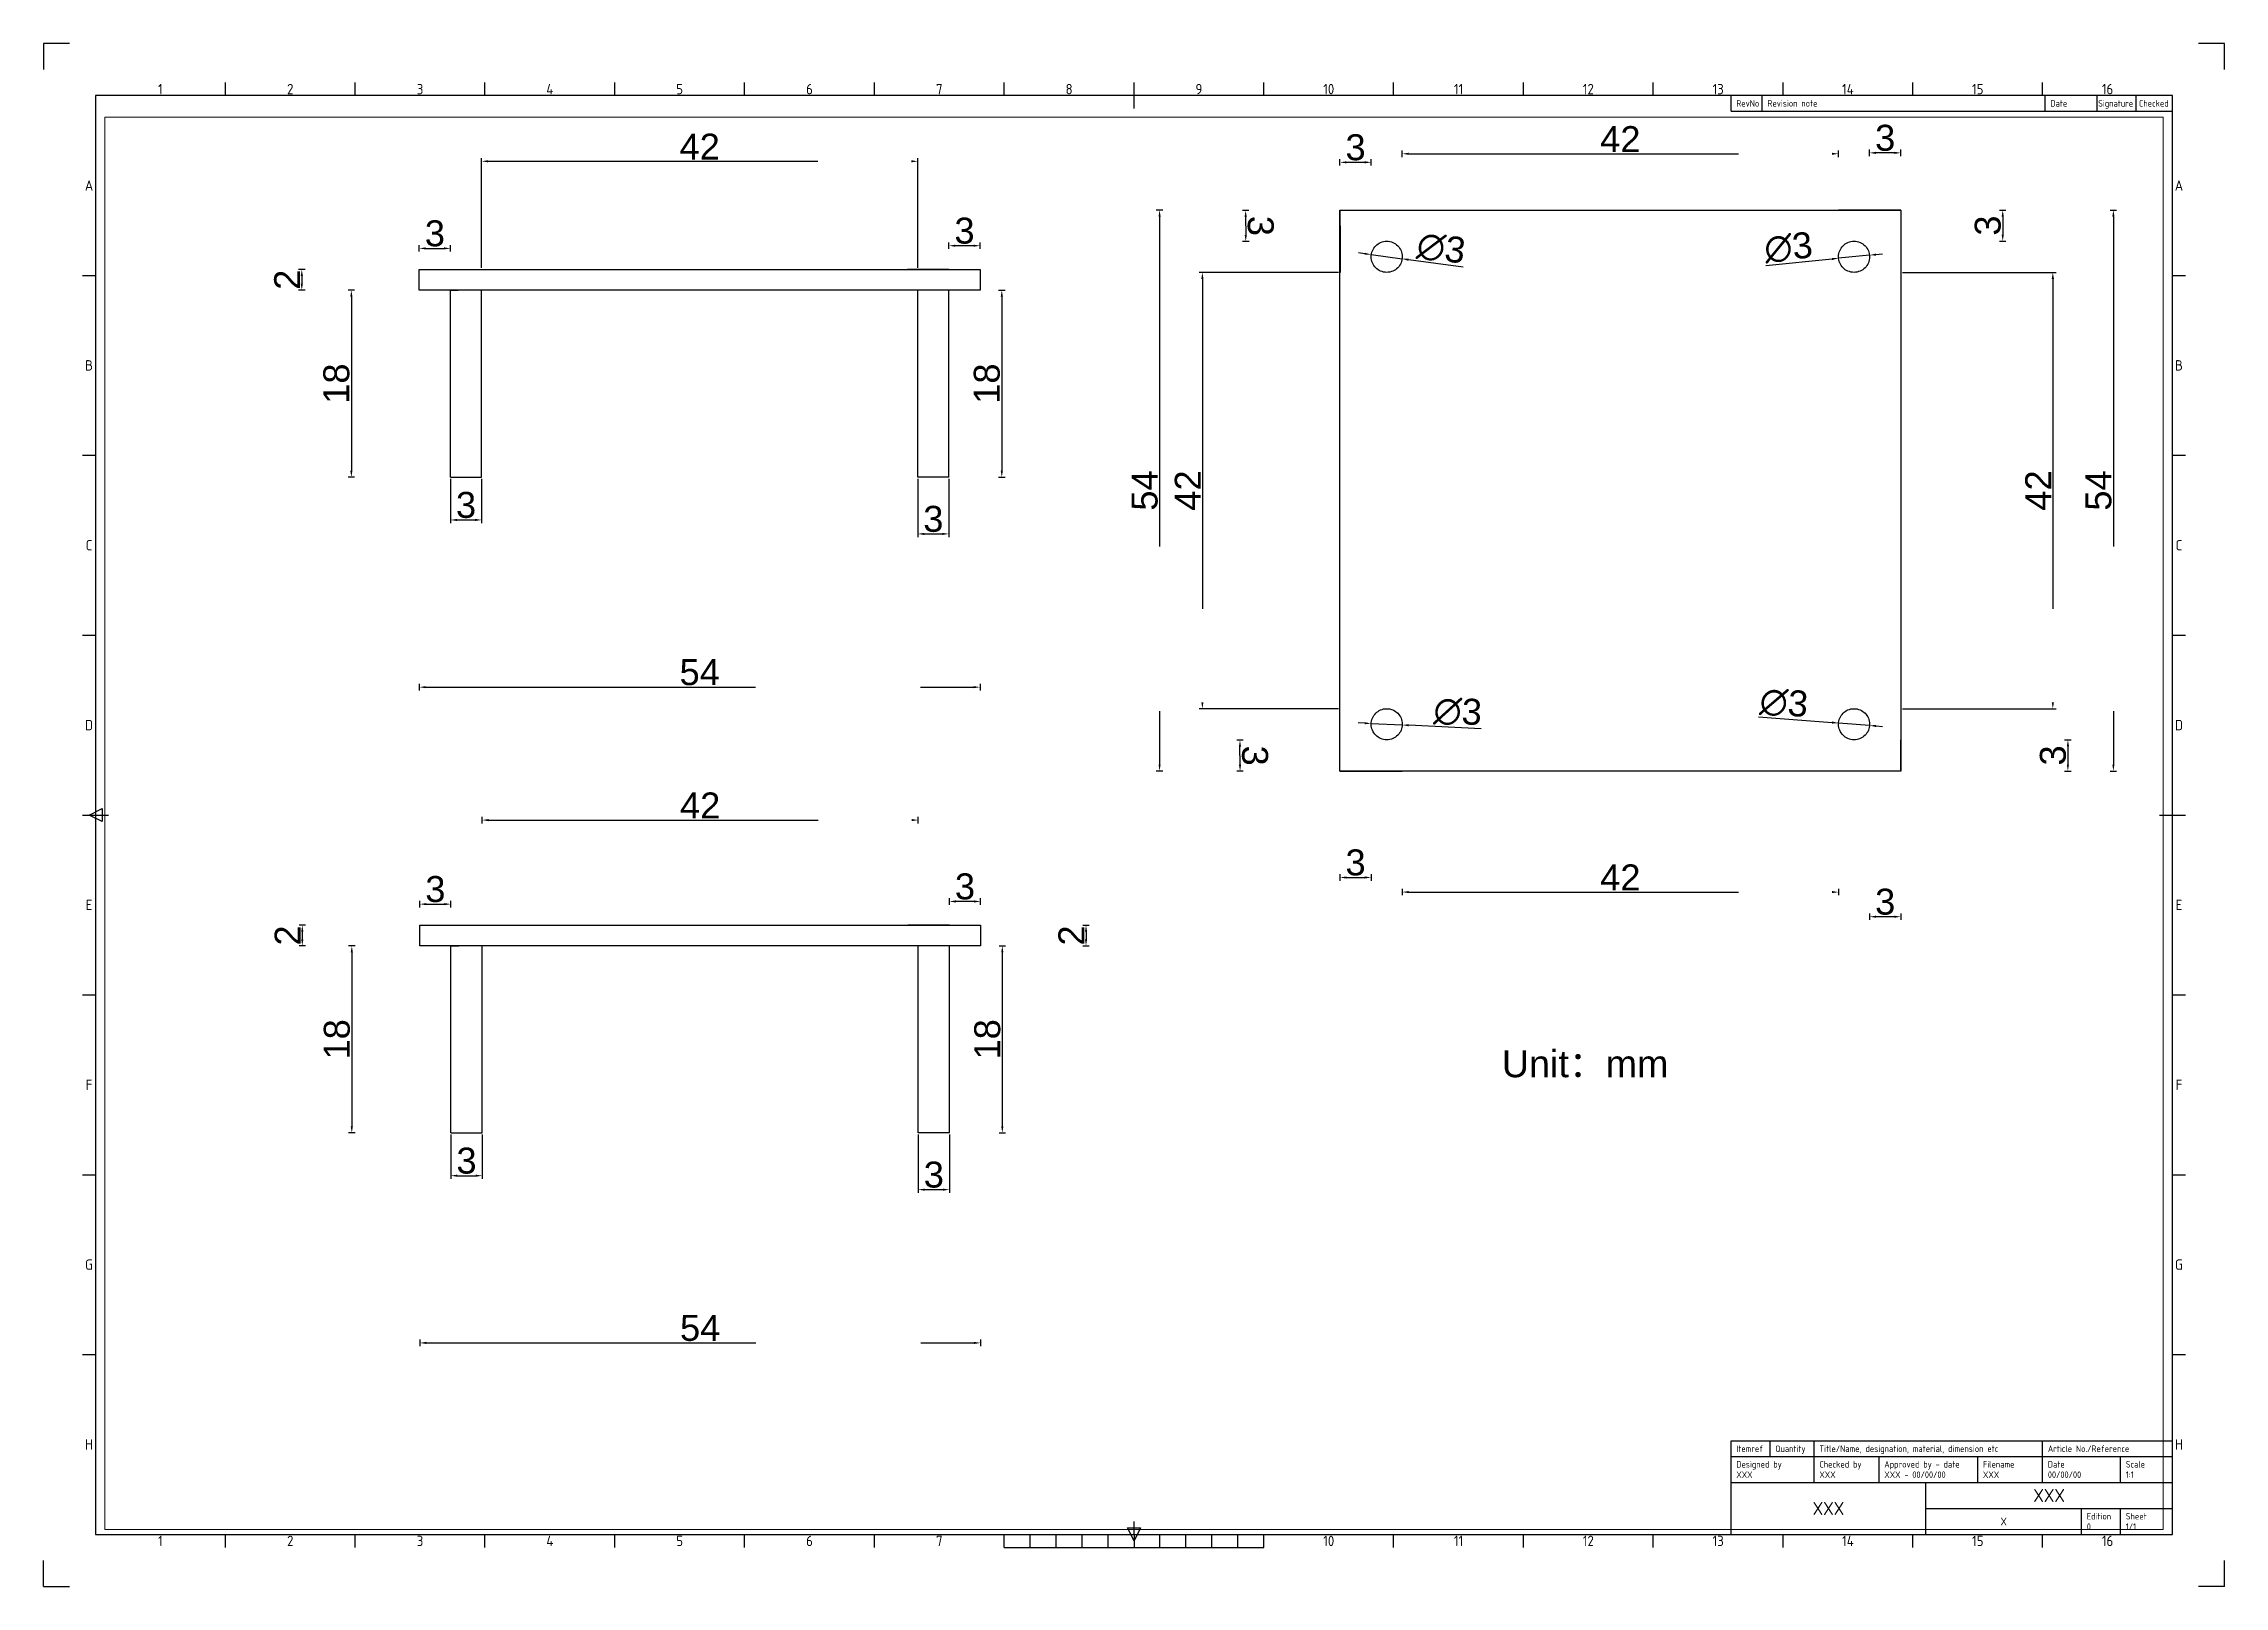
# Paper-space layout 'ISO A1 配置' of a CAD drawing. Header units: millimetres. Extents: x 0 to 840, y 0 to 594.
import ezdxf
from ezdxf.enums import TextEntityAlignment as Align

# ---------------------------------------------------------------- set-up
doc = ezdxf.new("R2010")
doc.units = ezdxf.units.MM
doc.header["$LTSCALE"] = 10
doc.linetypes.add('DASHED', pattern=[19.05, 12.7, -6.35])
for name, color, linetype in [('A 牆', 7, 'Continuous'), ('標題欄框', 7, 'Continuous'), ('視埠', 5, 'Continuous')]:
    doc.layers.add(name, color=color, linetype=linetype)
doc.styles.add('ISO Proportional', font='isocp.shx', dxfattribs={"bigfont": 'chineset.shx'})
doc.styles.get("Standard").update_dxf_attribs({"font": 'arial.ttf'})
doc.dimstyles.new('2', dxfattribs={"dimscale": 0, "dimtxt": 10, "dimasz": 2.5, "dimexe": 1.25, "dimexo": 0.625, "dimtad": 1, "dimlfac": 0.25, "dimzin": 9, "dimtxsty": 'Standard', "dimcen": 2.5, "dimazin": 0, "dimtfac": 1, "dimtmove": 0, "dimatfit": 3, "dimfxl": 1.25, "dimfxlon": 1, "dimarcsym": 0})
doc.dimstyles.new('複本 2', dxfattribs={"dimscale": 0, "dimtxt": 10, "dimasz": 2.5, "dimexe": 1.25, "dimexo": 0.625, "dimtad": 1, "dimlfac": 0.25, "dimzin": 9, "dimtxsty": 'Standard', "dimcen": 2.5, "dimazin": 0, "dimtfac": 1, "dimtmove": 0, "dimatfit": 3, "dimfxl": 1.25, "dimarcsym": 0})

psp = doc.layouts.new('ISO A1 配置')

# ---------------------------------------------------------------- texts
at = {"layer": 'A 牆', "linetype": 'DASHED', "insert": (561.674, 206.421), "char_height": 10.39146, "attachment_point": 1}
psp.add_mtext_dynamic_manual_height_columns('Unit{\\fSimSun|b0|i0|c134|p2;：}mm', width=1063.78703, gutter_width=51.957, heights=[0], dxfattribs=at)

# ---------------------------------------------------------------- blocks, each defined once
blk = doc.blocks.new('ISO A1 標題欄框')
at = {"layer": '標題欄框'}
for p, q in [((10, 594), (0, 594)), ((0, 594), (0, 584)), ((840, 594), (830, 594)), ((840, 584), (840, 594)), ((820, 574), (20, 574)), ((20, 574), (20, 20)), ((70, 574), (70, 579)), ((120, 574), (120, 579)), ((170, 574), (170, 579)), ((220, 574), (220, 579)), ((270, 574), (270, 579)), ((320, 574), (320, 579)), ((370, 574), (370, 579)), ((420, 569), (420, 579)), ((470, 574), (470, 579)), ((520, 574), (520, 579)), ((570, 574), (570, 579)), ((620, 574), (620, 579)), ((650, 568), (650, 574)), ((662, 568), (662, 574)), ((670, 574), (670, 579)), ((720, 574), (720, 579)), ((770, 574), (770, 579)), ((771, 568), (771, 574)), ((791, 568), (791, 574)), ((806, 568), (806, 574)), ((820, 20), (820, 574)), ((650, 568), (820, 568)), ((15, 504.75), (20, 504.75)), ((820, 504.75), (825, 504.75)), ((15, 435.5), (20, 435.5)), ((820, 435.5), (825, 435.5)), ((15, 366.25), (20, 366.25)), ((820, 366.25), (825, 366.25)), ((15, 297), (25, 297)), ((17.5, 297), (22.5, 299.5)), ((22.5, 294.5), (17.5, 297)), ((22.5, 299.5), (22.5, 294.5)), ((815, 297), (825, 297)), ((15, 227.75), (20, 227.75)), ((820, 227.75), (825, 227.75)), ((15, 158.5), (20, 158.5)), ((820, 158.5), (825, 158.5)), ((15, 89.25), (20, 89.25)), ((820, 89.25), (825, 89.25)), ((650, 56), (820, 56)), ((650, 50), (650, 56)), ((665, 50), (665, 56)), ((682, 50), (682, 56)), ((770, 50), (770, 56)), ((650, 50), (820, 50)), ((650, 20), (650, 50)), ((682, 40), (682, 50)), ((707, 40), (707, 50)), ((745, 40), (745, 50)), ((770, 40), (770, 50)), ((800, 40), (800, 50)), ((650, 40), (820, 40)), ((725, 20), (725, 40)), ((725, 30), (820, 30)), ((785, 20), (785, 30)), ((800, 20), (800, 30)), ((20, 20), (820, 20)), ((70, 15), (70, 20)), ((120, 15), (120, 20)), ((170, 15), (170, 20)), ((220, 15), (220, 20)), ((270, 15), (270, 20)), ((320, 15), (320, 20)), ((370, 15), (370, 20)), ((380, 15), (380, 20)), ((390, 15), (390, 20)), ((400, 15), (400, 20)), ((410, 15), (410, 20)), ((417.5, 22.5), (422.5, 22.5)), ((420, 17.5), (417.5, 22.5)), ((420, 20), (420, 25)), ((422.5, 22.5), (420, 17.5)), ((420, 20), (420, 15)), ((430, 15), (430, 20)), ((440, 15), (440, 20)), ((450, 15), (450, 20)), ((460, 15), (460, 20)), ((470, 15), (470, 20)), ((520, 15), (520, 20)), ((570, 15), (570, 20)), ((620, 15), (620, 20)), ((670, 15), (670, 20)), ((720, 15), (720, 20)), ((770, 15), (770, 20)), ((0, 0), (0, 10)), ((370, 15), (470, 15)), ((840, 0), (840, 10)), ((0, 0), (10, 0)), ((840, 0), (830, 0))]:
    blk.add_line(p, q, dxfattribs=at)
at = {"layer": '標題欄框', "style": 'ISO Proportional'}
for s, p in [('1', (45, 576.5)), ('2', (95, 576.5)), ('3', (145, 576.5)), ('4', (195, 576.5)), ('5', (245, 576.5)), ('6', (295, 576.5)), ('7', (345, 576.5)), ('8', (395, 576.5)), ('9', (445, 576.5)), ('10', (495, 576.5)), ('11', (545, 576.5)), ('12', (595, 576.5)), ('13', (645, 576.5)), ('14', (695, 576.5)), ('15', (745, 576.5)), ('16', (795, 576.5)), ('A', (17.5, 539.375)), ('A', (822.5, 539.375)), ('B', (17.5, 470.125)), ('B', (822.5, 470.125)), ('C', (17.5, 400.875)), ('C', (822.5, 400.875)), ('D', (17.5, 331.625)), ('D', (822.5, 331.625)), ('E', (17.5, 262.375)), ('E', (822.5, 262.375)), ('F', (17.5, 193.125)), ('F', (822.5, 193.125)), ('G', (17.5, 123.875)), ('G', (822.5, 123.875)), ('H', (17.5, 54.625)), ('H', (822.5, 54.625)), ('1', (45, 17.5)), ('2', (95, 17.5)), ('3', (145, 17.5)), ('4', (195, 17.5)), ('5', (245, 17.5)), ('6', (295, 17.5)), ('7', (345, 17.5)), ('10', (495, 17.5)), ('11', (545, 17.5)), ('12', (595, 17.5)), ('13', (645, 17.5)), ('14', (695, 17.5)), ('15', (745, 17.5)), ('16', (795, 17.5))]:
    blk.add_text(s, height=4, dxfattribs=at).set_placement(p, align=Align.MIDDLE)
for s, p in [('RevNo', (652, 571)), ('Revision note', (664, 571)), ('Date', (773, 571)), ('Signature', (791.361, 571)), ('Checked', (807.083, 571)), ('Itemref', (652, 53)), ('Quantity', (667, 53)), ('Title/Name, designation, material, dimension etc', (684, 53)), ('Article No./Reference', (772, 53)), ('Designed by', (652, 47)), ('Checked by', (684, 47)), ('Approved by - date', (709, 47)), ('Filename', (747, 47)), ('Date', (772, 47)), ('Scale', (802, 47)), ('Edition', (787, 27)), ('Sheet', (802, 27))]:
    blk.add_text(s, height=2.5, dxfattribs=at).set_placement(p, align=Align.MIDDLE_LEFT)
at = {"layer": '標題欄框', "style": 'ISO Proportional', "flags": 8}
for tag, p in [('DESIGNED_BY', (652, 43)), ('CHECKED_BY', (684, 43)), ('APPROVED_BY_DATE', (709, 43)), ('FILENAME', (747, 43)), ('DATE', (772, 43)), ('SCALE', (802, 43)), ('EDITION', (787, 23)), ('SHEET', (802, 23))]:
    blk.add_attdef(tag, text='', height=2.5, dxfattribs=at).set_placement(p, align=Align.MIDDLE_LEFT)
for tag, height, p in [('TITLE', 5, (772.5, 35)), ('OWNER', 5, (687.5, 30)), ('DRAWING_NUMBER', 3, (755, 25))]:
    blk.add_attdef(tag, text='', height=height, dxfattribs=at).set_placement(p, align=Align.MIDDLE)
blk = doc.blocks.new('*D5')
at = {"layer": 'A 牆', "color": 0, "lineweight": -2, "transparency": 16777216}
for p, q in [((144.71, 513.91), (144.71, 516.41)), ((147.21, 515.16), (154.21, 515.16)), ((156.71, 513.91), (156.71, 516.41))]:
    blk.add_line(p, q, dxfattribs=at)
at = {"layer": 'A 牆', "color": 0, "transparency": 16777216}
for points in [[(147.21, 515.58), (147.21, 514.75), (144.71, 515.16)], [(154.21, 515.58), (154.21, 514.75), (156.71, 515.16)]]:
    blk.add_solid(points, dxfattribs=at)
at = {"layer": 'Defpoints', "color": 0, "transparency": 16777216}
for p in [(156.71, 515.16), (144.71, 507.09), (156.71, 507.09)]:
    blk.add_point(p, dxfattribs=at)
at = {"layer": 'A 牆', "color": 0, "transparency": 16777216, "insert": (150.71, 520.9), "char_height": 10, "attachment_point": 5}
blk.add_mtext('3', dxfattribs=at)
blk = doc.blocks.new('*D6')
at = {"layer": 'A 牆', "color": 0, "lineweight": -2, "transparency": 16777216}
for p, q in [((348.71, 514.94), (348.71, 517.44)), ((358.21, 516.19), (351.21, 516.19)), ((360.71, 514.94), (360.71, 517.44))]:
    blk.add_line(p, q, dxfattribs=at)
at = {"layer": 'A 牆', "color": 0, "transparency": 16777216}
for points in [[(351.21, 516.61), (351.21, 515.78), (348.71, 516.19)], [(358.21, 516.61), (358.21, 515.78), (360.71, 516.19)]]:
    blk.add_solid(points, dxfattribs=at)
at = {"layer": 'Defpoints', "color": 0, "transparency": 16777216}
for p in [(348.71, 516.19), (348.71, 507.09), (360.71, 507.09)]:
    blk.add_point(p, dxfattribs=at)
at = {"layer": 'A 牆', "color": 0, "transparency": 16777216, "insert": (354.71, 521.93), "char_height": 10, "attachment_point": 5}
blk.add_mtext('3', dxfattribs=at)
blk = doc.blocks.new('*D10')
at = {"layer": 'A 牆', "color": 0, "lineweight": -2, "transparency": 16777216}
for p, q in [((119.78, 499.09), (117.28, 499.09)), ((118.53, 496.59), (118.53, 429.59)), ((119.78, 427.09), (117.28, 427.09))]:
    blk.add_line(p, q, dxfattribs=at)
at = {"layer": 'A 牆', "color": 0, "transparency": 16777216}
for points in [[(118.12, 496.59), (118.95, 496.59), (118.53, 499.09)], [(118.12, 429.59), (118.95, 429.59), (118.53, 427.09)]]:
    blk.add_solid(points, dxfattribs=at)
at = {"layer": 'Defpoints', "color": 0, "transparency": 16777216}
for p in [(156.71, 499.09), (118.53, 427.09), (156.71, 427.09)]:
    blk.add_point(p, dxfattribs=at)
at = {"layer": 'A 牆', "color": 0, "transparency": 16777216, "insert": (112.8, 463.09), "char_height": 10, "attachment_point": 5, "rotation": 90}
blk.add_mtext('18', dxfattribs=at)
blk = doc.blocks.new('*D11')
at = {"layer": 'A 牆', "color": 0, "lineweight": -2, "transparency": 16777216}
for p, q in [((367.84, 499.09), (370.34, 499.09)), ((369.09, 496.59), (369.09, 429.59)), ((367.84, 427.09), (370.34, 427.09))]:
    blk.add_line(p, q, dxfattribs=at)
at = {"layer": 'A 牆', "color": 0, "transparency": 16777216}
for points in [[(368.67, 496.59), (369.5, 496.59), (369.09, 499.09)], [(368.67, 429.59), (369.5, 429.59), (369.09, 427.09)]]:
    blk.add_solid(points, dxfattribs=at)
at = {"layer": 'Defpoints', "color": 0, "transparency": 16777216}
for p in [(348.71, 499.09), (348.71, 427.09), (369.09, 427.09)]:
    blk.add_point(p, dxfattribs=at)
at = {"layer": 'A 牆', "color": 0, "transparency": 16777216, "insert": (363.35, 463.09), "char_height": 10, "attachment_point": 5, "rotation": 90}
blk.add_mtext('18', dxfattribs=at)
blk = doc.blocks.new('*D41')
at = {"layer": 'A 牆', "color": 0, "linetype": 'DASHED', "lineweight": -2, "transparency": 16777216}
for p, q in [((100.7, 507.09), (98.2, 507.09)), ((99.45, 504.59), (99.45, 501.59)), ((100.7, 499.09), (98.2, 499.09))]:
    blk.add_line(p, q, dxfattribs=at)
at = {"layer": 'A 牆', "color": 0, "linetype": 'DASHED', "transparency": 16777216}
for points in [[(99.04, 504.59), (99.87, 504.59), (99.45, 507.09)], [(99.04, 501.59), (99.87, 501.59), (99.45, 499.09)]]:
    blk.add_solid(points, dxfattribs=at)
at = {"layer": 'Defpoints', "color": 0, "linetype": 'DASHED', "transparency": 16777216}
for p in [(144.71, 507.09), (99.45, 499.09), (144.71, 499.09)]:
    blk.add_point(p, dxfattribs=at)
at = {"layer": 'A 牆', "color": 0, "linetype": 'DASHED', "transparency": 16777216, "insert": (93.81, 503.09), "char_height": 10, "attachment_point": 5, "rotation": 90}
blk.add_mtext('2', dxfattribs=at)
blk = doc.blocks.new('*D47')
at = {"layer": 'A 牆', "color": 0, "linetype": 'DASHED', "lineweight": -2, "transparency": 16777216}
for p, q in [((156.71, 426.47), (156.71, 409.35)), ((168.71, 426.47), (168.71, 409.35)), ((159.21, 410.6), (166.21, 410.6))]:
    blk.add_line(p, q, dxfattribs=at)
at = {"layer": 'A 牆', "color": 0, "linetype": 'DASHED', "transparency": 16777216}
for points in [[(159.21, 411.02), (159.21, 410.18), (156.71, 410.6)], [(166.21, 411.02), (166.21, 410.18), (168.71, 410.6)]]:
    blk.add_solid(points, dxfattribs=at)
at = {"layer": 'Defpoints', "color": 0, "linetype": 'DASHED', "transparency": 16777216}
for p in [(156.71, 427.09), (168.71, 427.09), (168.71, 410.6)]:
    blk.add_point(p, dxfattribs=at)
at = {"layer": 'A 牆', "color": 0, "linetype": 'DASHED', "transparency": 16777216, "insert": (162.71, 416.33), "char_height": 10, "attachment_point": 5}
blk.add_mtext('3', dxfattribs=at)
blk = doc.blocks.new('*D49')
at = {"layer": 'A 牆', "color": 0, "linetype": 'DASHED', "lineweight": -2, "transparency": 16777216}
for p, q in [((336.71, 426.47), (336.71, 403.97)), ((348.71, 426.47), (348.71, 403.97)), ((339.21, 405.22), (346.21, 405.22))]:
    blk.add_line(p, q, dxfattribs=at)
at = {"layer": 'A 牆', "color": 0, "linetype": 'DASHED', "transparency": 16777216}
for points in [[(339.21, 405.64), (339.21, 404.81), (336.71, 405.22)], [(346.21, 405.64), (346.21, 404.81), (348.71, 405.22)]]:
    blk.add_solid(points, dxfattribs=at)
at = {"layer": 'Defpoints', "color": 0, "linetype": 'DASHED', "transparency": 16777216}
for p in [(336.71, 427.09), (348.71, 427.09), (348.71, 405.22)]:
    blk.add_point(p, dxfattribs=at)
at = {"layer": 'A 牆', "color": 0, "linetype": 'DASHED', "transparency": 16777216, "insert": (342.71, 410.96), "char_height": 10, "attachment_point": 5}
blk.add_mtext('3', dxfattribs=at)
blk = doc.blocks.new('*D68')
at = {"layer": 'A 牆', "color": 0, "linetype": 'DASHED', "lineweight": -2, "transparency": 16777216}
for p, q in [((508.92, 513.09), (506.45, 513.43)), ((511.4, 512.75), (523.29, 511.13)), ((546.76, 507.91), (525.77, 510.79))]:
    blk.add_line(p, q, dxfattribs=at)
at = {"layer": 'A 牆', "color": 0, "linetype": 'DASHED', "transparency": 16777216}
for points in [[(508.98, 513.5), (508.87, 512.68), (511.4, 512.75)], [(525.82, 511.2), (525.71, 510.37), (523.29, 511.13)]]:
    blk.add_solid(points, dxfattribs=at)
at = {"layer": 'Defpoints', "color": 0, "linetype": 'DASHED', "transparency": 16777216}
for p in [(511.4, 512.75), (523.29, 511.13)]:
    blk.add_point(p, dxfattribs=at)
at = {"layer": 'A 牆', "color": 0, "linetype": 'DASHED', "transparency": 16777216, "insert": (538.31, 515.13), "char_height": 10, "attachment_point": 5, "rotation": 352.20472}
blk.add_mtext('∅3', dxfattribs=at)
blk = doc.blocks.new('*D69')
at = {"layer": 'A 牆', "color": 0, "linetype": 'DASHED', "lineweight": -2, "transparency": 16777216}
for p, q in [((464.25, 529.8), (461.75, 529.79)), ((463.01, 527.3), (463.04, 520.3)), ((464.3, 517.8), (461.8, 517.79))]:
    blk.add_line(p, q, dxfattribs=at)
at = {"layer": 'A 牆', "color": 0, "linetype": 'DASHED', "transparency": 16777216}
for points in [[(463.43, 527.3), (462.6, 527.3), (463, 529.8)], [(463.46, 520.3), (462.62, 520.3), (463.05, 517.8)]]:
    blk.add_solid(points, dxfattribs=at)
at = {"layer": 'Defpoints', "color": 0, "linetype": 'DASHED', "transparency": 16777216}
for p in [(499.34, 529.94), (463.05, 517.8), (499.39, 517.94)]:
    blk.add_point(p, dxfattribs=at)
at = {"layer": 'A 牆', "color": 0, "linetype": 'DASHED', "transparency": 16777216, "insert": (468.76, 523.82), "char_height": 10, "attachment_point": 5, "rotation": 270.22242}
blk.add_mtext('3', dxfattribs=at)
blk = doc.blocks.new('*D70')
at = {"layer": 'A 牆', "color": 0, "linetype": 'DASHED', "lineweight": -2, "transparency": 16777216}
for p, q in [((498.81, 505.94), (445.1, 505.94)), ((446.35, 503.44), (446.35, 340.44)), ((498.72, 337.94), (445.1, 337.94))]:
    blk.add_line(p, q, dxfattribs=at)
at = {"layer": 'A 牆', "color": 0, "linetype": 'DASHED', "transparency": 16777216}
for points in [[(445.93, 503.44), (446.77, 503.44), (446.35, 505.94)], [(445.93, 340.44), (446.77, 340.44), (446.35, 337.94)]]:
    blk.add_solid(points, dxfattribs=at)
at = {"layer": 'Defpoints', "color": 0, "linetype": 'DASHED', "transparency": 16777216}
for p in [(499.44, 505.94), (446.35, 337.94), (499.34, 337.94)]:
    blk.add_point(p, dxfattribs=at)
at = {"layer": 'A 牆', "color": 0, "linetype": 'DASHED', "transparency": 16777216, "insert": (440.71, 421.94), "char_height": 10, "attachment_point": 5, "rotation": 90}
blk.add_mtext('42', dxfattribs=at)
blk = doc.blocks.new('*D71')
at = {"layer": 'A 牆', "color": 0, "linetype": 'DASHED', "lineweight": -2, "transparency": 16777216}
for p, q in [((462.07, 325.85), (459.57, 325.84)), ((460.84, 316.35), (460.82, 323.35)), ((462.1, 313.85), (459.6, 313.84))]:
    blk.add_line(p, q, dxfattribs=at)
at = {"layer": 'A 牆', "color": 0, "linetype": 'DASHED', "transparency": 16777216}
for points in [[(461.24, 323.35), (460.41, 323.34), (460.82, 325.85)], [(461.26, 316.35), (460.42, 316.34), (460.85, 313.85)]]:
    blk.add_solid(points, dxfattribs=at)
at = {"layer": 'Defpoints', "color": 0, "linetype": 'DASHED', "transparency": 16777216}
for p in [(460.82, 325.85), (499.32, 325.94), (499.34, 313.94)]:
    blk.add_point(p, dxfattribs=at)
at = {"layer": 'A 牆', "color": 0, "linetype": 'DASHED', "transparency": 16777216, "insert": (466.57, 319.86), "char_height": 10, "attachment_point": 5, "rotation": 270.13835}
blk.add_mtext('3', dxfattribs=at)
blk = doc.blocks.new('*D72')
at = {"layer": 'A 牆', "color": 0, "linetype": 'DASHED', "lineweight": -2, "transparency": 16777216}
for p, q in [((715.97, 505.94), (775.18, 505.94)), ((773.93, 503.44), (773.93, 340.44)), ((715.97, 337.94), (775.18, 337.94))]:
    blk.add_line(p, q, dxfattribs=at)
at = {"layer": 'A 牆', "color": 0, "linetype": 'DASHED', "transparency": 16777216}
for points in [[(773.51, 503.44), (774.35, 503.44), (773.93, 505.94)], [(773.51, 340.44), (774.35, 340.44), (773.93, 337.94)]]:
    blk.add_solid(points, dxfattribs=at)
at = {"layer": 'Defpoints', "color": 0, "linetype": 'DASHED', "transparency": 16777216}
for p in [(715.34, 505.94), (715.34, 337.94), (773.93, 337.94)]:
    blk.add_point(p, dxfattribs=at)
at = {"layer": 'A 牆', "color": 0, "linetype": 'DASHED', "transparency": 16777216, "insert": (768.29, 421.94), "char_height": 10, "attachment_point": 5, "rotation": 90}
blk.add_mtext('42', dxfattribs=at)
blk = doc.blocks.new('*D73')
at = {"layer": 'A 牆', "color": 0, "linetype": 'DASHED', "lineweight": -2, "transparency": 16777216}
for p, q in [((523.34, 268.57), (523.34, 266.07)), ((525.84, 267.32), (688.84, 267.32)), ((691.34, 268.57), (691.34, 266.07))]:
    blk.add_line(p, q, dxfattribs=at)
at = {"layer": 'A 牆', "color": 0, "linetype": 'DASHED', "transparency": 16777216}
for points in [[(525.84, 267.74), (525.84, 266.91), (523.34, 267.32)], [(688.84, 267.74), (688.84, 266.91), (691.34, 267.32)]]:
    blk.add_solid(points, dxfattribs=at)
at = {"layer": 'Defpoints', "color": 0, "linetype": 'DASHED', "transparency": 16777216}
for p in [(523.34, 313.94), (691.34, 313.94), (691.34, 267.32)]:
    blk.add_point(p, dxfattribs=at)
at = {"layer": 'A 牆', "color": 0, "linetype": 'DASHED', "transparency": 16777216, "insert": (607.34, 272.97), "char_height": 10, "attachment_point": 5}
blk.add_mtext('42', dxfattribs=at)
blk = doc.blocks.new('*D74')
at = {"layer": 'A 牆', "color": 0, "linetype": 'DASHED', "lineweight": -2, "transparency": 16777216}
for p, q in [((523.34, 550.34), (523.34, 552.84)), ((525.84, 551.59), (688.84, 551.59)), ((691.34, 550.34), (691.34, 552.84))]:
    blk.add_line(p, q, dxfattribs=at)
at = {"layer": 'A 牆', "color": 0, "linetype": 'DASHED', "transparency": 16777216}
for points in [[(525.84, 552), (525.84, 551.17), (523.34, 551.59)], [(688.84, 552), (688.84, 551.17), (691.34, 551.59)]]:
    blk.add_solid(points, dxfattribs=at)
at = {"layer": 'Defpoints', "color": 0, "linetype": 'DASHED', "transparency": 16777216}
for p in [(691.34, 551.59), (523.34, 529.94), (691.34, 529.94)]:
    blk.add_point(p, dxfattribs=at)
at = {"layer": 'A 牆', "color": 0, "linetype": 'DASHED', "transparency": 16777216, "insert": (607.34, 557.23), "char_height": 10, "attachment_point": 5}
blk.add_mtext('42', dxfattribs=at)
blk = doc.blocks.new('*D75')
at = {"layer": 'A 牆', "color": 0, "linetype": 'DASHED', "lineweight": -2, "transparency": 16777216}
for p, q in [((753.38, 529.94), (755.88, 529.94)), ((754.63, 527.44), (754.63, 520.44)), ((753.38, 517.94), (755.88, 517.94))]:
    blk.add_line(p, q, dxfattribs=at)
at = {"layer": 'A 牆', "color": 0, "linetype": 'DASHED', "transparency": 16777216}
for points in [[(754.21, 527.44), (755.04, 527.44), (754.63, 529.94)], [(754.21, 520.44), (755.04, 520.44), (754.63, 517.94)]]:
    blk.add_solid(points, dxfattribs=at)
at = {"layer": 'Defpoints', "color": 0, "linetype": 'DASHED', "transparency": 16777216}
for p in [(715.34, 529.94), (715.34, 517.94), (754.63, 517.94)]:
    blk.add_point(p, dxfattribs=at)
at = {"layer": 'A 牆', "color": 0, "linetype": 'DASHED', "transparency": 16777216, "insert": (748.89, 523.94), "char_height": 10, "attachment_point": 5, "rotation": 90}
blk.add_mtext('3', dxfattribs=at)
blk = doc.blocks.new('*D76')
at = {"layer": 'A 牆', "color": 0, "linetype": 'DASHED', "lineweight": -2, "transparency": 16777216}
for p, q in [((508.85, 332.33), (506.36, 332.45)), ((511.35, 332.22), (523.34, 331.66)), ((553.75, 330.24), (525.84, 331.54))]:
    blk.add_line(p, q, dxfattribs=at)
at = {"layer": 'A 牆', "color": 0, "linetype": 'DASHED', "transparency": 16777216}
for points in [[(508.87, 332.75), (508.83, 331.92), (511.35, 332.22)], [(525.85, 331.96), (525.82, 331.13), (523.34, 331.66)]]:
    blk.add_solid(points, dxfattribs=at)
at = {"layer": 'Defpoints', "color": 0, "linetype": 'DASHED', "transparency": 16777216}
for p in [(511.35, 332.22), (523.34, 331.66)]:
    blk.add_point(p, dxfattribs=at)
at = {"layer": 'A 牆', "color": 0, "linetype": 'DASHED', "transparency": 16777216, "insert": (544.69, 336.68), "char_height": 10, "attachment_point": 5, "rotation": 357.33353}
blk.add_mtext('∅3', dxfattribs=at)
blk = doc.blocks.new('*D77')
at = {"layer": 'A 牆', "color": 0, "linetype": 'DASHED', "lineweight": -2, "transparency": 16777216}
for p, q in [((660.55, 334.79), (688.87, 332.6)), ((703.33, 331.47), (691.36, 332.4)), ((705.82, 331.28), (708.31, 331.09))]:
    blk.add_line(p, q, dxfattribs=at)
at = {"layer": 'A 牆', "color": 0, "linetype": 'DASHED', "transparency": 16777216}
for points in [[(688.9, 333.01), (688.84, 332.18), (691.36, 332.4)], [(705.85, 331.7), (705.79, 330.87), (703.33, 331.47)]]:
    blk.add_solid(points, dxfattribs=at)
at = {"layer": 'Defpoints', "color": 0, "linetype": 'DASHED', "transparency": 16777216}
for p in [(691.36, 332.4), (703.33, 331.47)]:
    blk.add_point(p, dxfattribs=at)
at = {"layer": 'A 牆', "color": 0, "linetype": 'DASHED', "transparency": 16777216, "insert": (670.33, 340.06), "char_height": 10, "attachment_point": 5, "rotation": 355.56314}
blk.add_mtext('∅3', dxfattribs=at)
blk = doc.blocks.new('*D78')
at = {"layer": 'A 牆', "color": 0, "linetype": 'DASHED', "lineweight": -2, "transparency": 16777216}
for p, q in [((703.32, 512.53), (691.37, 511.35)), ((705.8, 512.78), (708.29, 513.03)), ((663.37, 508.56), (688.89, 511.1))]:
    blk.add_line(p, q, dxfattribs=at)
at = {"layer": 'A 牆', "color": 0, "linetype": 'DASHED', "transparency": 16777216}
for points in [[(705.76, 513.19), (705.84, 512.37), (703.32, 512.53)], [(688.85, 511.51), (688.93, 510.68), (691.37, 511.35)]]:
    blk.add_solid(points, dxfattribs=at)
at = {"layer": 'Defpoints', "color": 0, "linetype": 'DASHED', "transparency": 16777216}
for p in [(703.32, 512.53), (691.37, 511.35)]:
    blk.add_point(p, dxfattribs=at)
at = {"layer": 'A 牆', "color": 0, "linetype": 'DASHED', "transparency": 16777216, "insert": (672.07, 515.47), "char_height": 10, "attachment_point": 5, "rotation": 5.67742}
blk.add_mtext('∅3', dxfattribs=at)
blk = doc.blocks.new('*D79')
at = {"layer": 'A 牆', "color": 0, "linetype": 'DASHED', "lineweight": -2, "transparency": 16777216}
for p, q in [((431.1, 529.94), (428.6, 529.94)), ((429.85, 527.44), (429.85, 316.44)), ((431.1, 313.94), (428.6, 313.94))]:
    blk.add_line(p, q, dxfattribs=at)
at = {"layer": 'A 牆', "color": 0, "linetype": 'DASHED', "transparency": 16777216}
for points in [[(429.44, 527.44), (430.27, 527.44), (429.85, 529.94)], [(429.44, 316.44), (430.27, 316.44), (429.85, 313.94)]]:
    blk.add_solid(points, dxfattribs=at)
at = {"layer": 'Defpoints', "color": 0, "linetype": 'DASHED', "transparency": 16777216}
for p in [(499.34, 529.94), (429.85, 313.94), (499.34, 313.94)]:
    blk.add_point(p, dxfattribs=at)
at = {"layer": 'A 牆', "color": 0, "linetype": 'DASHED', "transparency": 16777216, "insert": (424.14, 421.94), "char_height": 10, "attachment_point": 5, "rotation": 90}
blk.add_mtext('54', dxfattribs=at)
blk = doc.blocks.new('*D80')
at = {"layer": 'A 牆', "color": 0, "linetype": 'DASHED', "lineweight": -2, "transparency": 16777216}
for p, q in [((796, 529.94), (798.5, 529.94)), ((797.25, 527.44), (797.25, 316.44)), ((796, 313.94), (798.5, 313.94))]:
    blk.add_line(p, q, dxfattribs=at)
at = {"layer": 'A 牆', "color": 0, "linetype": 'DASHED', "transparency": 16777216}
for points in [[(796.83, 527.44), (797.66, 527.44), (797.25, 529.94)], [(796.83, 316.44), (797.66, 316.44), (797.25, 313.94)]]:
    blk.add_solid(points, dxfattribs=at)
at = {"layer": 'Defpoints', "color": 0, "linetype": 'DASHED', "transparency": 16777216}
for p in [(715.34, 529.94), (715.34, 313.94), (797.25, 313.94)]:
    blk.add_point(p, dxfattribs=at)
at = {"layer": 'A 牆', "color": 0, "linetype": 'DASHED', "transparency": 16777216, "insert": (791.53, 421.94), "char_height": 10, "attachment_point": 5, "rotation": 90}
blk.add_mtext('54', dxfattribs=at)
blk = doc.blocks.new('*D81')
at = {"layer": 'A 牆', "color": 0, "linetype": 'DASHED', "lineweight": -2, "transparency": 16777216}
for p, q in [((499.34, 547.05), (499.34, 549.55)), ((501.84, 548.3), (508.84, 548.3)), ((511.34, 547.05), (511.34, 549.55))]:
    blk.add_line(p, q, dxfattribs=at)
at = {"layer": 'A 牆', "color": 0, "linetype": 'DASHED', "transparency": 16777216}
for points in [[(501.84, 548.72), (501.84, 547.89), (499.34, 548.3)], [(508.84, 548.72), (508.84, 547.89), (511.34, 548.3)]]:
    blk.add_solid(points, dxfattribs=at)
at = {"layer": 'Defpoints', "color": 0, "linetype": 'DASHED', "transparency": 16777216}
for p in [(511.34, 548.3), (499.34, 529.94), (511.34, 529.94)]:
    blk.add_point(p, dxfattribs=at)
at = {"layer": 'A 牆', "color": 0, "linetype": 'DASHED', "transparency": 16777216, "insert": (505.34, 554.04), "char_height": 10, "attachment_point": 5}
blk.add_mtext('3', dxfattribs=at)
blk = doc.blocks.new('*D82')
at = {"layer": 'A 牆', "color": 0, "linetype": 'DASHED', "lineweight": -2, "transparency": 16777216}
for p, q in [((703.34, 550.69), (703.34, 553.19)), ((712.84, 551.94), (705.84, 551.94)), ((715.34, 550.69), (715.34, 553.19))]:
    blk.add_line(p, q, dxfattribs=at)
at = {"layer": 'A 牆', "color": 0, "linetype": 'DASHED', "transparency": 16777216}
for points in [[(705.84, 552.36), (705.84, 551.53), (703.34, 551.94)], [(712.84, 552.36), (712.84, 551.53), (715.34, 551.94)]]:
    blk.add_solid(points, dxfattribs=at)
at = {"layer": 'Defpoints', "color": 0, "linetype": 'DASHED', "transparency": 16777216}
for p in [(703.34, 551.94), (703.34, 529.94), (715.34, 529.94)]:
    blk.add_point(p, dxfattribs=at)
at = {"layer": 'A 牆', "color": 0, "linetype": 'DASHED', "transparency": 16777216, "insert": (709.34, 557.68), "char_height": 10, "attachment_point": 5}
blk.add_mtext('3', dxfattribs=at)
blk = doc.blocks.new('*D83')
at = {"layer": 'A 牆', "color": 0, "linetype": 'DASHED', "lineweight": -2, "transparency": 16777216}
for p, q in [((499.34, 274.19), (499.34, 271.69)), ((501.84, 272.94), (508.84, 272.94)), ((511.34, 274.19), (511.34, 271.69))]:
    blk.add_line(p, q, dxfattribs=at)
at = {"layer": 'A 牆', "color": 0, "linetype": 'DASHED', "transparency": 16777216}
for points in [[(501.84, 273.36), (501.84, 272.53), (499.34, 272.94)], [(508.84, 273.36), (508.84, 272.53), (511.34, 272.94)]]:
    blk.add_solid(points, dxfattribs=at)
at = {"layer": 'Defpoints', "color": 0, "linetype": 'DASHED', "transparency": 16777216}
for p in [(499.34, 313.94), (511.34, 313.94), (511.34, 272.94)]:
    blk.add_point(p, dxfattribs=at)
at = {"layer": 'A 牆', "color": 0, "linetype": 'DASHED', "transparency": 16777216, "insert": (505.34, 278.68), "char_height": 10, "attachment_point": 5}
blk.add_mtext('3', dxfattribs=at)
blk = doc.blocks.new('*D84')
at = {"layer": 'A 牆', "color": 0, "linetype": 'DASHED', "lineweight": -2, "transparency": 16777216}
for p, q in [((703.34, 259.08), (703.34, 256.58)), ((712.84, 257.83), (705.84, 257.83)), ((715.34, 259.08), (715.34, 256.58))]:
    blk.add_line(p, q, dxfattribs=at)
at = {"layer": 'A 牆', "color": 0, "linetype": 'DASHED', "transparency": 16777216}
for points in [[(705.84, 258.25), (705.84, 257.42), (703.34, 257.83)], [(712.84, 258.25), (712.84, 257.42), (715.34, 257.83)]]:
    blk.add_solid(points, dxfattribs=at)
at = {"layer": 'Defpoints', "color": 0, "linetype": 'DASHED', "transparency": 16777216}
for p in [(703.34, 313.94), (715.34, 313.94), (703.34, 257.83)]:
    blk.add_point(p, dxfattribs=at)
at = {"layer": 'A 牆', "color": 0, "linetype": 'DASHED', "transparency": 16777216, "insert": (709.34, 263.57), "char_height": 10, "attachment_point": 5}
blk.add_mtext('3', dxfattribs=at)
blk = doc.blocks.new('*D85')
at = {"layer": 'A 牆', "color": 0, "linetype": 'DASHED', "lineweight": -2, "transparency": 16777216}
for p, q in [((144.71, 347.47), (144.71, 344.97)), ((147.21, 346.22), (358.21, 346.22)), ((360.71, 347.47), (360.71, 344.97))]:
    blk.add_line(p, q, dxfattribs=at)
at = {"layer": 'A 牆', "color": 0, "linetype": 'DASHED', "transparency": 16777216}
for points in [[(147.21, 346.64), (147.21, 345.81), (144.71, 346.22)], [(358.21, 346.64), (358.21, 345.81), (360.71, 346.22)]]:
    blk.add_solid(points, dxfattribs=at)
at = {"layer": 'Defpoints', "color": 0, "linetype": 'DASHED', "transparency": 16777216}
for p in [(144.71, 507.09), (360.71, 507.09), (360.71, 346.22)]:
    blk.add_point(p, dxfattribs=at)
at = {"layer": 'A 牆', "color": 0, "linetype": 'DASHED', "transparency": 16777216, "insert": (252.71, 351.93), "char_height": 10, "attachment_point": 5}
blk.add_mtext('54', dxfattribs=at)
blk = doc.blocks.new('*D97')
at = {"layer": 'A 牆', "color": 0, "lineweight": -2, "transparency": 16777216}
for p, q in [((144.89, 261.43), (144.89, 263.93)), ((147.39, 262.68), (154.39, 262.68)), ((156.89, 261.43), (156.89, 263.93))]:
    blk.add_line(p, q, dxfattribs=at)
at = {"layer": 'A 牆', "color": 0, "transparency": 16777216}
for points in [[(147.39, 263.1), (147.39, 262.27), (144.89, 262.68)], [(154.39, 263.1), (154.39, 262.27), (156.89, 262.68)]]:
    blk.add_solid(points, dxfattribs=at)
at = {"layer": 'Defpoints', "color": 0, "transparency": 16777216}
for p in [(156.89, 262.68), (144.89, 254.61), (156.89, 254.61)]:
    blk.add_point(p, dxfattribs=at)
at = {"layer": 'A 牆', "color": 0, "transparency": 16777216, "insert": (150.89, 268.42), "char_height": 10, "attachment_point": 5}
blk.add_mtext('3', dxfattribs=at)
blk = doc.blocks.new('*D98')
at = {"layer": 'A 牆', "color": 0, "lineweight": -2, "transparency": 16777216}
for p, q in [((348.89, 262.46), (348.89, 264.96)), ((358.39, 263.71), (351.39, 263.71)), ((360.89, 262.46), (360.89, 264.96))]:
    blk.add_line(p, q, dxfattribs=at)
at = {"layer": 'A 牆', "color": 0, "transparency": 16777216}
for points in [[(351.39, 264.13), (351.39, 263.3), (348.89, 263.71)], [(358.39, 264.13), (358.39, 263.3), (360.89, 263.71)]]:
    blk.add_solid(points, dxfattribs=at)
at = {"layer": 'Defpoints', "color": 0, "transparency": 16777216}
for p in [(348.89, 263.71), (348.89, 254.61), (360.89, 254.61)]:
    blk.add_point(p, dxfattribs=at)
at = {"layer": 'A 牆', "color": 0, "transparency": 16777216, "insert": (354.89, 269.45), "char_height": 10, "attachment_point": 5}
blk.add_mtext('3', dxfattribs=at)
blk = doc.blocks.new('*D95')
at = {"layer": 'A 牆', "color": 0, "lineweight": -2, "transparency": 16777216}
for p, q in [((119.97, 246.61), (117.47, 246.61)), ((118.72, 244.11), (118.72, 177.11)), ((119.97, 174.61), (117.47, 174.61))]:
    blk.add_line(p, q, dxfattribs=at)
at = {"layer": 'A 牆', "color": 0, "transparency": 16777216}
for points in [[(118.3, 244.11), (119.13, 244.11), (118.72, 246.61)], [(118.3, 177.11), (119.13, 177.11), (118.72, 174.61)]]:
    blk.add_solid(points, dxfattribs=at)
at = {"layer": 'Defpoints', "color": 0, "transparency": 16777216}
for p in [(156.89, 246.61), (118.72, 174.61), (156.89, 174.61)]:
    blk.add_point(p, dxfattribs=at)
at = {"layer": 'A 牆', "color": 0, "transparency": 16777216, "insert": (112.99, 210.61), "char_height": 10, "attachment_point": 5, "rotation": 90}
blk.add_mtext('18', dxfattribs=at)
blk = doc.blocks.new('*D96')
at = {"layer": 'A 牆', "color": 0, "lineweight": -2, "transparency": 16777216}
for p, q in [((368.02, 246.61), (370.52, 246.61)), ((369.27, 244.11), (369.27, 177.11)), ((368.02, 174.61), (370.52, 174.61))]:
    blk.add_line(p, q, dxfattribs=at)
at = {"layer": 'A 牆', "color": 0, "transparency": 16777216}
for points in [[(368.85, 244.11), (369.69, 244.11), (369.27, 246.61)], [(368.85, 177.11), (369.69, 177.11), (369.27, 174.61)]]:
    blk.add_solid(points, dxfattribs=at)
at = {"layer": 'Defpoints', "color": 0, "transparency": 16777216}
for p in [(348.89, 246.61), (348.89, 174.61), (369.27, 174.61)]:
    blk.add_point(p, dxfattribs=at)
at = {"layer": 'A 牆', "color": 0, "transparency": 16777216, "insert": (363.54, 210.61), "char_height": 10, "attachment_point": 5, "rotation": 90}
blk.add_mtext('18', dxfattribs=at)
blk = doc.blocks.new('*D99')
at = {"layer": 'A 牆', "color": 0, "linetype": 'DASHED', "lineweight": -2, "transparency": 16777216}
for p, q in [((100.89, 254.61), (98.39, 254.61)), ((99.64, 252.11), (99.64, 249.11)), ((100.89, 246.61), (98.39, 246.61))]:
    blk.add_line(p, q, dxfattribs=at)
at = {"layer": 'A 牆', "color": 0, "linetype": 'DASHED', "transparency": 16777216}
for points in [[(99.22, 252.11), (100.05, 252.11), (99.64, 254.61)], [(99.22, 249.11), (100.05, 249.11), (99.64, 246.61)]]:
    blk.add_solid(points, dxfattribs=at)
at = {"layer": 'Defpoints', "color": 0, "linetype": 'DASHED', "transparency": 16777216}
for p in [(144.89, 254.61), (99.64, 246.61), (144.89, 246.61)]:
    blk.add_point(p, dxfattribs=at)
at = {"layer": 'A 牆', "color": 0, "linetype": 'DASHED', "transparency": 16777216, "insert": (93.99, 250.61), "char_height": 10, "attachment_point": 5, "rotation": 90}
blk.add_mtext('2', dxfattribs=at)
blk = doc.blocks.new('*D100')
at = {"layer": 'A 牆', "color": 0, "linetype": 'DASHED', "lineweight": -2, "transparency": 16777216}
for p, q in [((156.89, 173.99), (156.89, 156.87)), ((168.89, 173.99), (168.89, 156.87)), ((159.39, 158.12), (166.39, 158.12))]:
    blk.add_line(p, q, dxfattribs=at)
at = {"layer": 'A 牆', "color": 0, "linetype": 'DASHED', "transparency": 16777216}
for points in [[(159.39, 158.54), (159.39, 157.7), (156.89, 158.12)], [(166.39, 158.54), (166.39, 157.7), (168.89, 158.12)]]:
    blk.add_solid(points, dxfattribs=at)
at = {"layer": 'Defpoints', "color": 0, "linetype": 'DASHED', "transparency": 16777216}
for p in [(156.89, 174.61), (168.89, 174.61), (168.89, 158.12)]:
    blk.add_point(p, dxfattribs=at)
at = {"layer": 'A 牆', "color": 0, "linetype": 'DASHED', "transparency": 16777216, "insert": (162.89, 163.86), "char_height": 10, "attachment_point": 5}
blk.add_mtext('3', dxfattribs=at)
blk = doc.blocks.new('*D102')
at = {"layer": 'A 牆', "color": 0, "linetype": 'DASHED', "lineweight": -2, "transparency": 16777216}
for p, q in [((336.89, 173.99), (336.89, 151.5)), ((348.89, 173.99), (348.89, 151.5)), ((339.39, 152.75), (346.39, 152.75))]:
    blk.add_line(p, q, dxfattribs=at)
at = {"layer": 'A 牆', "color": 0, "linetype": 'DASHED', "transparency": 16777216}
for points in [[(339.39, 153.16), (339.39, 152.33), (336.89, 152.75)], [(346.39, 153.16), (346.39, 152.33), (348.89, 152.75)]]:
    blk.add_solid(points, dxfattribs=at)
at = {"layer": 'Defpoints', "color": 0, "linetype": 'DASHED', "transparency": 16777216}
for p in [(336.89, 174.61), (348.89, 174.61), (348.89, 152.75)]:
    blk.add_point(p, dxfattribs=at)
at = {"layer": 'A 牆', "color": 0, "linetype": 'DASHED', "transparency": 16777216, "insert": (342.89, 158.48), "char_height": 10, "attachment_point": 5}
blk.add_mtext('3', dxfattribs=at)
blk = doc.blocks.new('*D103')
at = {"layer": 'A 牆', "color": 0, "linetype": 'DASHED', "lineweight": -2, "transparency": 16777216}
for p, q in [((144.89, 94.99), (144.89, 92.49)), ((147.39, 93.74), (358.39, 93.74)), ((360.89, 94.99), (360.89, 92.49))]:
    blk.add_line(p, q, dxfattribs=at)
at = {"layer": 'A 牆', "color": 0, "linetype": 'DASHED', "transparency": 16777216}
for points in [[(147.39, 94.16), (147.39, 93.33), (144.89, 93.74)], [(358.39, 94.16), (358.39, 93.33), (360.89, 93.74)]]:
    blk.add_solid(points, dxfattribs=at)
at = {"layer": 'Defpoints', "color": 0, "linetype": 'DASHED', "transparency": 16777216}
for p in [(144.89, 254.61), (360.89, 254.61), (360.89, 93.74)]:
    blk.add_point(p, dxfattribs=at)
at = {"layer": 'A 牆', "color": 0, "linetype": 'DASHED', "transparency": 16777216, "insert": (252.89, 99.45), "char_height": 10, "attachment_point": 5}
blk.add_mtext('54', dxfattribs=at)
blk = doc.blocks.new('*D104')
at = {"layer": 'A 牆', "color": 0, "linetype": 'DASHED', "lineweight": -2, "transparency": 16777216}
for p, q in [((168.71, 507.72), (168.71, 549.95)), ((171.21, 548.7), (334.21, 548.7)), ((336.71, 507.72), (336.71, 549.95))]:
    blk.add_line(p, q, dxfattribs=at)
at = {"layer": 'A 牆', "color": 0, "linetype": 'DASHED', "transparency": 16777216}
for points in [[(171.21, 549.12), (171.21, 548.28), (168.71, 548.7)], [(334.21, 549.12), (334.21, 548.28), (336.71, 548.7)]]:
    blk.add_solid(points, dxfattribs=at)
at = {"layer": 'Defpoints', "color": 0, "linetype": 'DASHED', "transparency": 16777216}
for p in [(336.71, 548.7), (168.71, 507.09), (336.71, 507.09)]:
    blk.add_point(p, dxfattribs=at)
at = {"layer": 'A 牆', "color": 0, "linetype": 'DASHED', "transparency": 16777216, "insert": (252.71, 554.35), "char_height": 10, "attachment_point": 5}
blk.add_mtext('42', dxfattribs=at)
blk = doc.blocks.new('*D105')
at = {"layer": 'A 牆', "color": 0, "linetype": 'DASHED', "lineweight": -2, "transparency": 16777216}
for p, q in [((400.27, 254.61), (402.77, 254.61)), ((401.52, 252.11), (401.52, 249.11)), ((400.27, 246.61), (402.77, 246.61))]:
    blk.add_line(p, q, dxfattribs=at)
at = {"layer": 'A 牆', "color": 0, "linetype": 'DASHED', "transparency": 16777216}
for points in [[(401.1, 252.11), (401.94, 252.11), (401.52, 254.61)], [(401.1, 249.11), (401.94, 249.11), (401.52, 246.61)]]:
    blk.add_solid(points, dxfattribs=at)
at = {"layer": 'Defpoints', "color": 0, "linetype": 'DASHED', "transparency": 16777216}
for p in [(360.89, 254.61), (360.89, 246.61), (401.52, 246.61)]:
    blk.add_point(p, dxfattribs=at)
at = {"layer": 'A 牆', "color": 0, "linetype": 'DASHED', "transparency": 16777216, "insert": (395.87, 250.61), "char_height": 10, "attachment_point": 5, "rotation": 90}
blk.add_mtext('2', dxfattribs=at)
blk = doc.blocks.new('*D106')
at = {"layer": 'A 牆', "color": 0, "linetype": 'DASHED', "lineweight": -2, "transparency": 16777216}
for p, q in [((168.89, 293.79), (168.89, 296.29)), ((171.39, 295.04), (334.39, 295.04)), ((336.89, 293.79), (336.89, 296.29))]:
    blk.add_line(p, q, dxfattribs=at)
at = {"layer": 'A 牆', "color": 0, "linetype": 'DASHED', "transparency": 16777216}
for points in [[(171.39, 295.45), (171.39, 294.62), (168.89, 295.04)], [(334.39, 295.45), (334.39, 294.62), (336.89, 295.04)]]:
    blk.add_solid(points, dxfattribs=at)
at = {"layer": 'Defpoints', "color": 0, "linetype": 'DASHED', "transparency": 16777216}
for p in [(336.89, 295.04), (168.89, 254.61), (336.89, 254.61)]:
    blk.add_point(p, dxfattribs=at)
at = {"layer": 'A 牆', "color": 0, "linetype": 'DASHED', "transparency": 16777216, "insert": (252.89, 300.68), "char_height": 10, "attachment_point": 5}
blk.add_mtext('42', dxfattribs=at)
blk = doc.blocks.new('*D107')
at = {"layer": 'A 牆', "color": 0, "linetype": 'DASHED', "lineweight": -2, "transparency": 16777216}
for p, q in [((778.47, 325.94), (780.97, 325.94)), ((779.72, 323.44), (779.72, 316.44)), ((778.47, 313.94), (780.97, 313.94))]:
    blk.add_line(p, q, dxfattribs=at)
at = {"layer": 'A 牆', "color": 0, "linetype": 'DASHED', "transparency": 16777216}
for points in [[(779.31, 323.44), (780.14, 323.44), (779.72, 325.94)], [(779.31, 316.44), (780.14, 316.44), (779.72, 313.94)]]:
    blk.add_solid(points, dxfattribs=at)
at = {"layer": 'Defpoints', "color": 0, "linetype": 'DASHED', "transparency": 16777216}
for p in [(715.34, 325.94), (715.34, 313.94), (779.72, 313.94)]:
    blk.add_point(p, dxfattribs=at)
at = {"layer": 'A 牆', "color": 0, "linetype": 'DASHED', "transparency": 16777216, "insert": (773.99, 319.94), "char_height": 10, "attachment_point": 5, "rotation": 90}
blk.add_mtext('3', dxfattribs=at)

# ---------------------------------------------------------------- dimensions: what is measured, and where the dimension line sits
at = {"layer": 'A 牆', "linetype": 'DASHED'}
for base, p1, p2, dimstyle, picture, middle in [((691.345, 551.587), (523.345, 529.939), (691.345, 529.939), '2', '*D74', (607.345, 557.233)), ((703.345, 551.942), (715.345, 529.939), (703.345, 529.939), '2', '*D82', (709.345, 557.677)), ((336.711, 548.701), (168.711, 507.092), (336.711, 507.092), '複本 2', '*D104', (252.711, 554.346)), ((511.345, 548.303), (499.345, 529.939), (511.345, 529.939), '2', '*D81', (505.345, 554.037)), ((360.711, 346.223), (144.711, 507.092), (360.711, 507.092), '2', '*D85', (252.711, 351.933)), ((168.711, 410.6), (156.711, 427.092), (168.711, 427.092), '複本 2', '*D47', (162.711, 416.334)), ((348.711, 405.224), (336.711, 427.092), (348.711, 427.092), '複本 2', '*D49', (342.711, 410.958)), ((511.345, 272.942), (499.345, 313.939), (511.345, 313.939), '2', '*D83', (505.345, 278.676)), ((691.345, 267.323), (523.345, 313.939), (691.345, 313.939), '2', '*D73', (607.345, 272.968)), ((703.345, 257.834), (715.345, 313.939), (703.345, 313.939), '2', '*D84', (709.345, 263.568)), ((336.893, 295.037), (168.893, 254.613), (336.893, 254.613), '2', '*D106', (252.893, 300.682)), ((360.893, 93.744), (144.893, 254.613), (360.893, 254.613), '2', '*D103', (252.893, 99.454)), ((168.893, 158.121), (156.893, 174.613), (168.893, 174.613), '複本 2', '*D100', (162.893, 163.855)), ((348.893, 152.745), (336.893, 174.613), (348.893, 174.613), '複本 2', '*D102', (342.893, 158.48))]:
    dim = psp.add_linear_dim(base=base, p1=p1, p2=p2, dimstyle=dimstyle, override={"dimscale": 1}, dxfattribs=at)
    dim.commit()
    dim.dimension.update_dxf_attribs({"geometry": picture, "text_midpoint": middle})
for base, p1, p2, dimstyle, picture, middle in [((429.853, 313.939), (499.345, 529.939), (499.345, 313.939), '2', '*D79', (424.142, 421.939)), ((754.626, 517.939), (715.345, 529.939), (715.345, 517.939), '2', '*D75', (748.892, 523.939)), ((797.245, 313.939), (715.345, 529.939), (715.345, 313.939), '2', '*D80', (791.535, 421.939)), ((99.452, 499.092), (144.711, 507.092), (144.711, 499.092), '2', '*D41', (93.807, 503.092)), ((446.351, 337.939), (499.438, 505.939), (499.345, 337.939), '複本 2', '*D70', (440.705, 421.939)), ((773.931, 337.939), (715.345, 505.939), (715.345, 337.939), '複本 2', '*D72', (768.286, 421.939)), ((779.722, 313.939), (715.345, 325.939), (715.345, 313.939), '2', '*D107', (773.988, 319.939)), ((99.635, 246.613), (144.893, 254.613), (144.893, 246.613), '2', '*D99', (93.99, 250.613)), ((401.52, 246.613), (360.893, 254.613), (360.893, 246.613), '2', '*D105', (395.875, 250.613))]:
    dim = psp.add_linear_dim(base=base, p1=p1, p2=p2, angle=90, dimstyle=dimstyle, override={"dimscale": 1}, dxfattribs=at)
    dim.commit()
    dim.dimension.update_dxf_attribs({"geometry": picture, "text_midpoint": middle})
for p1, p2, distance, picture, middle in [((499.345, 529.939), (499.391, 517.939), -36.342, '*D69', (468.76, 523.82)), ((499.345, 313.939), (499.316, 325.939), 38.499, '*D71', (466.565, 319.86))]:
    dim = psp.add_aligned_dim(p1=p1, p2=p2, distance=distance, dimstyle='2', override={"dimscale": 1}, dxfattribs=at)
    dim.commit()
    dim.dimension.update_dxf_attribs({"geometry": picture, "text_midpoint": middle})
at = {"layer": 'A 牆'}
for base, p1, p2, picture, middle in [((156.711, 515.163), (144.711, 507.092), (156.711, 507.092), '*D5', (150.711, 520.897)), ((348.711, 516.193), (360.711, 507.092), (348.711, 507.092), '*D6', (354.711, 521.927)), ((156.893, 262.684), (144.893, 254.613), (156.893, 254.613), '*D97', (150.893, 268.418)), ((348.893, 263.714), (360.893, 254.613), (348.893, 254.613), '*D98', (354.893, 269.448))]:
    dim = psp.add_linear_dim(base=base, p1=p1, p2=p2, dimstyle='2', override={"dimscale": 1}, dxfattribs=at)
    dim.commit()
    dim.dimension.update_dxf_attribs({"geometry": picture, "text_midpoint": middle})
at = {"layer": 'A 牆', "linetype": 'DASHED'}
dim = psp.add_diameter_dim_2p(p1=(511.4, 512.753), p2=(523.289, 511.125), dimstyle='複本 2', override={"dimscale": 1}, dxfattribs=at)
dim.commit()
dim.dimension.update_dxf_attribs({"geometry": '*D68', "text_midpoint": (537.499, 509.18)})
for p1, p2, picture, middle in [((703.315, 512.532), (691.374, 511.345), '*D78', (672.664, 509.485)), ((703.327, 331.475), (691.363, 332.403), '*D77', (669.861, 334.071)), ((511.351, 332.218), (523.338, 331.66), '*D76', (544.414, 330.678))]:
    dim = psp.add_diameter_dim_2p(p1=p1, p2=p2, dimstyle='複本 2', override={"dimscale": 1}, dxfattribs=at)
    dim.commit()
    dim.dimension.update_dxf_attribs({"geometry": picture, "text_midpoint": middle, "dimtype": 163})
at = {"layer": 'A 牆'}
for base, p1, p2, picture, middle in [((118.533, 427.092), (156.711, 499.092), (156.711, 427.092), '*D10', (112.802, 463.092)), ((369.086, 427.092), (348.711, 499.092), (348.711, 427.092), '*D11', (363.355, 463.092)), ((118.716, 174.613), (156.893, 246.613), (156.893, 174.613), '*D95', (112.985, 210.613)), ((369.268, 174.613), (348.893, 246.613), (348.893, 174.613), '*D96', (363.538, 210.613))]:
    dim = psp.add_linear_dim(base=base, p1=p1, p2=p2, angle=90, dimstyle='2', override={"dimscale": 1}, dxfattribs=at)
    dim.commit()
    dim.dimension.update_dxf_attribs({"geometry": picture, "text_midpoint": middle})

# ---------------------------------------------------------------- linework, layer by layer
at = {"layer": 'A 牆'}
for p, q in [((499.345, 529.939), (511.345, 529.939)), ((499.345, 529.939), (499.391, 517.939)), ((511.345, 529.939), (523.345, 529.939)), ((703.345, 529.939), (691.345, 529.939)), ((715.345, 529.939), (703.345, 529.939)), ((499.391, 517.939), (499.438, 505.939)), ((499.391, 517.939), (499.438, 505.939)), ((348.711, 507.092), (332.711, 507.092)), ((156.711, 427.092), (156.711, 499.092)), ((348.711, 427.092), (348.711, 499.092)), ((499.316, 325.939), (499.287, 337.939)), ((499.345, 313.939), (499.316, 325.939)), ((499.345, 313.939), (511.345, 313.939)), ((703.345, 313.939), (499.345, 313.939)), ((511.345, 313.939), (523.345, 313.939)), ((703.345, 313.939), (691.345, 313.939)), ((715.345, 313.939), (703.345, 313.939)), ((348.893, 254.613), (332.893, 254.613)), ((156.893, 174.613), (156.893, 246.613)), ((348.893, 174.613), (348.893, 246.613))]:
    psp.add_line(p, q, dxfattribs=at)
at = {"layer": 'A 牆', "linetype": 'DASHED'}
for p, q in [((715.345, 529.939), (715.345, 517.939)), ((156.711, 499.092), (159.711, 499.092)), ((168.711, 427.092), (168.711, 499.092)), ((336.711, 427.092), (336.711, 499.092)), ((156.711, 427.092), (168.711, 427.092)), ((348.711, 427.092), (336.711, 427.092)), ((715.345, 313.939), (715.345, 325.939)), ((156.893, 246.613), (159.893, 246.613)), ((168.893, 174.613), (168.893, 246.613)), ((336.893, 174.613), (336.893, 246.613)), ((156.893, 174.613), (168.893, 174.613)), ((348.893, 174.613), (336.893, 174.613))]:
    psp.add_line(p, q, dxfattribs=at)
at = {"layer": 'A 牆'}
for points in [[(499.345, 529.939), (715.345, 529.939), (715.345, 313.939), (499.345, 313.939)], [(144.711, 507.092), (360.711, 507.092), (360.711, 499.092), (144.711, 499.092)], [(144.893, 254.613), (360.893, 254.613), (360.893, 246.613), (144.893, 246.613)]]:
    psp.add_lwpolyline(points, close=True, dxfattribs=at)
at = {"layer": 'A 牆', "linetype": 'DASHED'}
for centre in [(517.345, 511.939), (697.345, 511.939), (517.345, 331.939), (697.345, 331.939)]:
    psp.add_circle(centre, 6, dxfattribs=at)

# ---------------------------------------------------------------- block references
at = {"layer": '標題欄框'}
ref = psp.add_blockref('ISO A1 標題欄框', (0, 0), dxfattribs=at)
ref.add_attrib('CHECKED_BY', 'XXX', dxfattribs={"height": 2.5, "style": 'ISO Proportional'}).set_placement((684, 43), align=Align.MIDDLE_LEFT)
ref.add_attrib('OWNER', 'XXX', dxfattribs={"height": 5, "style": 'ISO Proportional'}).set_placement((687.5, 30), align=Align.MIDDLE)
ref.add_attrib('DESIGNED_BY', 'XXX', dxfattribs={"height": 2.5, "style": 'ISO Proportional'}).set_placement((652, 43), align=Align.MIDDLE_LEFT)
ref.add_attrib('FILENAME', 'XXX', dxfattribs={"height": 2.5, "style": 'ISO Proportional'}).set_placement((747, 43), align=Align.MIDDLE_LEFT)
ref.add_attrib('DRAWING_NUMBER', 'X', dxfattribs={"height": 3, "style": 'ISO Proportional'}).set_placement((755, 25), align=Align.MIDDLE)
ref.add_attrib('APPROVED_BY_DATE', 'XXX - 00/00/00', dxfattribs={"height": 2.5, "style": 'ISO Proportional'}).set_placement((709, 43), align=Align.MIDDLE_LEFT)
ref.add_attrib('TITLE', 'XXX', dxfattribs={"height": 5, "style": 'ISO Proportional'}).set_placement((772.5, 35), align=Align.MIDDLE)
ref.add_attrib('DATE', '00/00/00', dxfattribs={"height": 2.5, "style": 'ISO Proportional'}).set_placement((772, 43), align=Align.MIDDLE_LEFT)
ref.add_attrib('EDITION', '0', dxfattribs={"height": 2.5, "style": 'ISO Proportional'}).set_placement((787, 23), align=Align.MIDDLE_LEFT)
ref.add_attrib('SHEET', '1/1', dxfattribs={"height": 2.5, "style": 'ISO Proportional'}).set_placement((802, 23), align=Align.MIDDLE_LEFT)
ref.add_attrib('SCALE', '1:1', dxfattribs={"height": 2.5, "style": 'ISO Proportional'}).set_placement((802, 43), align=Align.MIDDLE_LEFT)

psp.set_redraw_order([(e.dxf.handle, doc.entitydb.next_handle()) for e in psp.query("TEXT MTEXT ATTDEF DIMENSION ARC_DIMENSION")])  # texts and dimensions are drawn at this point

# ---------------------------------------------------------------- viewports
at = {"layer": '視埠'}
psp.add_viewport(center=(420.046, 293.839), size=(792.848, 543.80768), view_center_point=(15035.422, 8654.971), view_height=27190.38384, dxfattribs=at)

doc.saveas('drawing.dxf')
